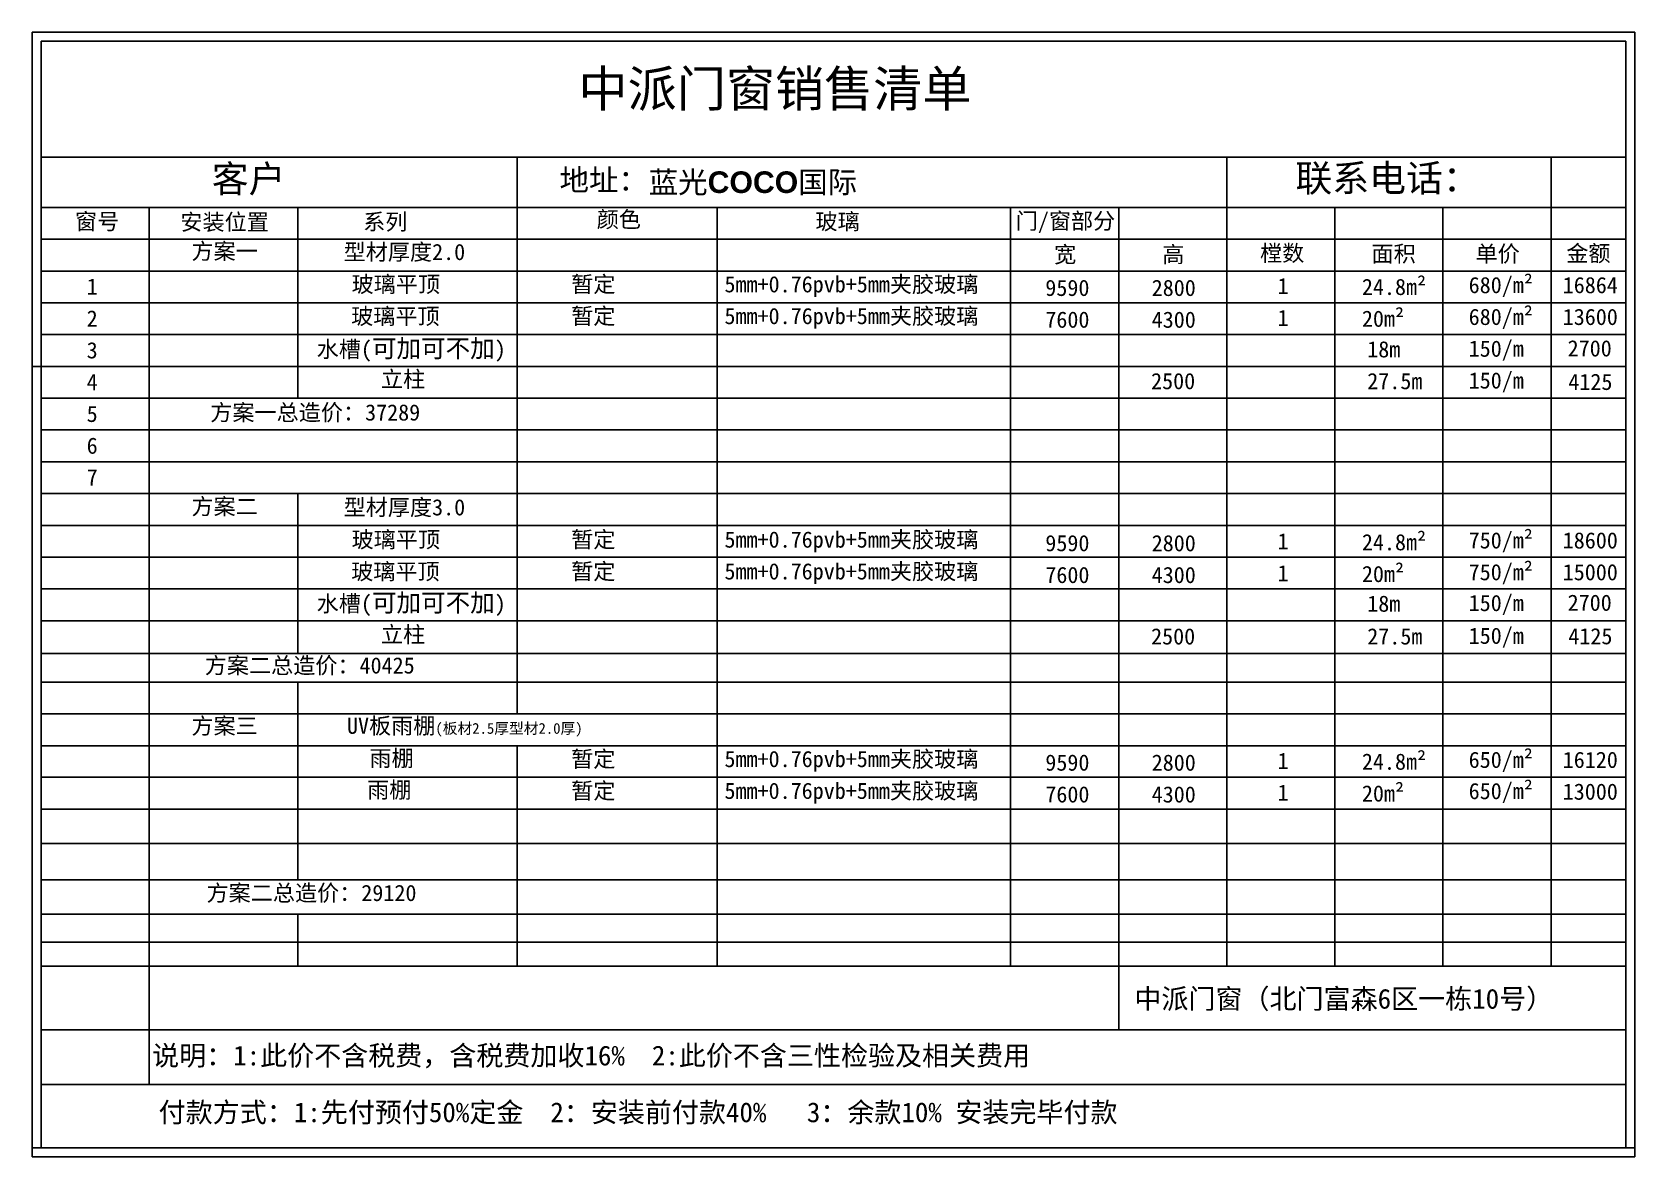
# Model space of a CAD drawing. Header units: inches. Extents: x -138455 to 599497, y -747149 to 13167.
# Drawn here: x 575720 to 584618, y -386617 to -380374 of the extents above; entities that cross this region are included whole.
import ezdxf

# ---------------------------------------------------------------- set-up
doc = ezdxf.new("R2010")
doc.units = ezdxf.units.IN
doc.header["$MEASUREMENT"] = 0
doc.layers.add('0 @ 1', color=7, linetype='Continuous')
doc.styles.add('Annotative', font='arialbd.ttf')

msp = doc.modelspace()

# ---------------------------------------------------------------- texts
at = {"layer": '0 @ 1', "style": 'Annotative'}
msp.add_text('蓝光COCO国际', height=120, dxfattribs=at).set_placement((579143, -381267))
at = {"layer": '0 @ 1', "attachment_point": 1, "style": 'Annotative'}
for s, width, insert, char_height in [('{\\fSimSun|b1|i0|c134|p2;中派门窗销售清单}', 2802.276, (578753.2, -380588), 200), ('{\\fSimSun|b1|i0|c134|p2;客户}', 485.592, (576717.7, -381113.6), 150), ('{\\fSimSun|b1|i0|c134|p2;联系电话：}', 1409.924, (582733.4, -381109.4), 150), ('{\\fSimSun|b1|i0|c134|p2;地址：}', 3483.473, (578648, -381134.5), 120), ('{\\fSimSun|b1|i0|c134|p2;窗号}', 485.592, (575958.7, -381379.7), 90), ('{\\fSimSun|b1|i0|c134|p2;安装位置}', 706.927, (576543.6, -381383), 90), ('{\\fSimSun|b1|i0|c134|p2;系列}', 485.592, (577557.9, -381381.9), 90), ('{\\fSimSun|b1|i0|c134|p2;颜色}', 485.592, (578854.6, -381368.2), 90), ('{\\fSimSun|b1|i0|c134|p2;玻璃}', 485.592, (580068.9, -381380), 90), ('{\\fSimSun|b1|i0|c134|p2;门/窗部分}', 603.897, (581180.9, -381377.1), 90), ('{\\fSimSun|b1|i0|c134|p2;方案一}', 921.091, (576604.9, -381544.7), 90), ('{\\fSimSun|b1|i0|c134|p2;型材厚度2.0}', 921.091, (577449.7, -381549.3), 90), ('{\\fSimSun|b1|i0|c134|p2;宽}', 603.897, (581393.8, -381562.7), 90), ('{\\fSimSun|b1|i0|c134|p2;高}', 603.897, (581993.8, -381562.7), 90), ('{\\fSimSun|b1|i0|c134|p2;樘数}', 603.897, (582537.1, -381555.6), 90), ('{\\fSimSun|b1|i0|c134|p2;面积}', 603.897, (583155.6, -381559.5), 90), ('{\\fSimSun|b1|i0|c134|p2;单价}', 603.897, (583733.3, -381559.5), 90), ('{\\fSimSun|b1|i0|c134|p2;金额}', 603.897, (584237.1, -381556.7), 90), ('{\\fSimSun|b1|i0|c134|p2;玻璃平顶}', 1380.432, (577493.9, -381728.3), 90), ('{\\fSimSun|b1|i0|c134|p2;暂定}', 1380.432, (578713.1, -381728.3), 90), ('{\\fSimSun|b1|i0|c134|p2;5mm+0.76pvb+5mm夹胶玻璃}', 1688.619, (579563.8, -381728.5), 90), ('{\\fSimSun|b1|i0|c134|p2;24.8m²}', 753.781, (583102.5, -381743.2), 90), ('{\\fSimSun|b1|i0|c134|p2;680/m²}', 753.781, (583695.1, -381733), 90), ('{\\fSimSun|b1|i0|c134|p2;1}', 485.592, (576023.1, -381742), 90), ('{\\fSimSun|b1|i0|c134|p2;9590}', 753.781, (581345, -381748.4), 90), ('{\\fSimSun|b1|i0|c134|p2;2800}', 753.781, (581935.4, -381748.5), 90), ('{\\fSimSun|b1|i0|c134|p2;1}', 753.781, (582634.6, -381738.5), 90), ('{\\fSimSun|b1|i0|c134|p2;16864}', 753.781, (584217.2, -381733.1), 90), ('{\\fSimSun|b1|i0|c134|p2;玻璃平顶}', 1380.432, (577491.4, -381905.8), 90), ('{\\fSimSun|b1|i0|c134|p2;暂定}', 1380.432, (578713.1, -381904.8), 90), ('{\\fSimSun|b1|i0|c134|p2;5mm+0.76pvb+5mm夹胶玻璃}', 1688.619, (579563.8, -381904.9), 90), ('{\\fSimSun|b1|i0|c134|p2;20m²}', 753.781, (583102.5, -381919.7), 90), ('{\\fSimSun|b1|i0|c134|p2;680/m²}', 753.781, (583695.1, -381909.4), 90), ('{\\fSimSun|b1|i0|c134|p2;2}', 485.592, (576023.1, -381918.5), 90), ('{\\fSimSun|b1|i0|c134|p2;7600}', 753.781, (581345, -381924.8), 90), ('{\\fSimSun|b1|i0|c134|p2;4300}', 753.781, (581935.4, -381925), 90), ('{\\fSimSun|b1|i0|c134|p2;1}', 753.781, (582634.6, -381915), 90), ('{\\fSimSun|b1|i0|c134|p2;13600}', 753.781, (584217.2, -381909.6), 90), ('{\\fSimSun|b1|i0|c134|p2;水槽(\\H1.11111x;可加可不加\\H0.9x;)}', 1345.536, (577299.9, -382079.3), 90), ('{\\fSimSun|b1|i0|c134|p2;150/m}', 753.781, (583695.1, -382085.9), 90), ('{\\fSimSun|b1|i0|c134|p2;2700}', 753.781, (584244.5, -382084.2), 90), ('{\\fSimSun|b1|i0|c134|p2;3}', 485.592, (576023.1, -382094.9), 90), ('{\\fSimSun|b1|i0|c134|p2;18m}', 753.781, (583132.1, -382089.5), 90), ('{\\fSimSun|b1|i0|c134|p2;立柱}', 921.091, (577656.7, -382254.8), 90), ('{\\fSimSun|b1|i0|c134|p2;150/m}', 753.781, (583695.1, -382262.4), 90), ('{\\fSimSun|b1|i0|c134|p2;4}', 485.592, (576023.1, -382271.4), 90), ('{\\fSimSun|b1|i0|c134|p2;2500}', 753.781, (581932.1, -382266), 90), ('{\\fSimSun|b1|i0|c134|p2;27.5m}', 753.781, (583132.1, -382266), 90), ('{\\fSimSun|b1|i0|c134|p2;4125}', 753.781, (584248.3, -382270.2), 90), ('{\\fSimSun|b1|i0|c134|p2;方案一总造价：37289}', 1581.824, (576709.4, -382440.1), 90), ('{\\fSimSun|b1|i0|c134|p2;5}', 485.592, (576023.1, -382447.9), 90), ('{\\fSimSun|b1|i0|c134|p2;6}', 485.592, (576023.1, -382624.4), 90), ('{\\fSimSun|b1|i0|c134|p2;7}', 485.592, (576023.1, -382800.8), 90), ('{\\fSimSun|b1|i0|c134|p2;方案二}', 921.091, (576604.9, -382961.8), 90), ('{\\fSimSun|b1|i0|c134|p2;型材厚度3.0}', 921.091, (577449.7, -382966.4), 90), ('{\\fSimSun|b1|i0|c134|p2;玻璃平顶}', 1380.432, (577493.9, -383145.4), 90), ('{\\fSimSun|b1|i0|c134|p2;暂定}', 1380.432, (578713.1, -383145.4), 90), ('{\\fSimSun|b1|i0|c134|p2;5mm+0.76pvb+5mm夹胶玻璃}', 1688.619, (579563.8, -383145.5), 90), ('{\\fSimSun|b1|i0|c134|p2;24.8m²}', 753.781, (583102.5, -383160.3), 90), ('{\\fSimSun|b1|i0|c134|p2;750/m²}', 753.781, (583695.1, -383150), 90), ('{\\fSimSun|b1|i0|c134|p2;18600}', 753.781, (584217.2, -383150.2), 90), ('{\\fSimSun|b1|i0|c134|p2;9590}', 753.781, (581345, -383165.4), 90), ('{\\fSimSun|b1|i0|c134|p2;2800}', 753.781, (581935.4, -383165.6), 90), ('{\\fSimSun|b1|i0|c134|p2;1}', 753.781, (582634.6, -383155.6), 90), ('{\\fSimSun|b1|i0|c134|p2;玻璃平顶}', 1380.432, (577491.4, -383322.8), 90), ('{\\fSimSun|b1|i0|c134|p2;暂定}', 1380.432, (578713.1, -383321.9), 90), ('{\\fSimSun|b1|i0|c134|p2;5mm+0.76pvb+5mm夹胶玻璃}', 1688.619, (579563.8, -383322), 90), ('{\\fSimSun|b1|i0|c134|p2;20m²}', 753.781, (583102.5, -383336.7), 90), ('{\\fSimSun|b1|i0|c134|p2;750/m²}', 753.781, (583695.1, -383326.5), 90), ('{\\fSimSun|b1|i0|c134|p2;15000}', 753.781, (584217.2, -383326.6), 90), ('{\\fSimSun|b1|i0|c134|p2;7600}', 753.781, (581345, -383341.9), 90), ('{\\fSimSun|b1|i0|c134|p2;4300}', 753.781, (581935.4, -383342.1), 90), ('{\\fSimSun|b1|i0|c134|p2;1}', 753.781, (582634.6, -383332.1), 90), ('{\\fSimSun|b1|i0|c134|p2;水槽(\\H1.11111x;可加可不加\\H0.9x;)}', 1345.536, (577299.9, -383491.1), 90), ('{\\fSimSun|b1|i0|c134|p2;18m}', 753.781, (583132.1, -383501.2), 90), ('{\\fSimSun|b1|i0|c134|p2;150/m}', 753.781, (583695.1, -383497.7), 90), ('{\\fSimSun|b1|i0|c134|p2;2700}', 753.781, (584244.5, -383496), 90), ('{\\fSimSun|b1|i0|c134|p2;立柱}', 921.091, (577656.7, -383671.8), 90), ('{\\fSimSun|b1|i0|c134|p2;2500}', 753.781, (581932.1, -383683), 90), ('{\\fSimSun|b1|i0|c134|p2;27.5m}', 753.781, (583132.1, -383683), 90), ('{\\fSimSun|b1|i0|c134|p2;150/m}', 753.781, (583695.1, -383679.4), 90), ('{\\fSimSun|b1|i0|c134|p2;4125}', 753.781, (584248.3, -383681.9), 90), ('{\\fSimSun|b1|i0|c134|p2;方案二总造价：40425}', 1581.824, (576678.7, -383844.2), 90), ('{\\fSimSun|b1|i0|c134|p2;方案三}', 921.091, (576604.9, -384179.8), 90), ('{\\fSimSun|b1|i0|c134|p2;UV板雨棚\\H0.66667x;(板材2.5厚型材2.0厚)}', 1591.177, (577468.2, -384178.6), 90), ('{\\fSimSun|b1|i0|c134|p2;雨棚}', 1380.432, (577592.8, -384359.4), 90), ('{\\fSimSun|b1|i0|c134|p2;暂定}', 1380.432, (578713.1, -384363.4), 90), ('{\\fSimSun|b1|i0|c134|p2;5mm+0.76pvb+5mm夹胶玻璃}', 1688.619, (579563.8, -384363.5), 90), ('{\\fSimSun|b1|i0|c134|p2;9590}', 753.781, (581345, -384383.4), 90), ('{\\fSimSun|b1|i0|c134|p2;2800}', 753.781, (581935.4, -384383.6), 90), ('{\\fSimSun|b1|i0|c134|p2;1}', 753.781, (582634.6, -384373.6), 90), ('{\\fSimSun|b1|i0|c134|p2;24.8m²}', 753.781, (583102.5, -384378.2), 90), ('{\\fSimSun|b1|i0|c134|p2;650/m²}', 753.781, (583695.1, -384368), 90), ('{\\fSimSun|b1|i0|c134|p2;16120}', 753.781, (584217.2, -384368.1), 90), ('{\\fSimSun|b1|i0|c134|p2;雨棚}', 1380.432, (577580.4, -384534.9), 90), ('{\\fSimSun|b1|i0|c134|p2;暂定}', 1380.432, (578713.1, -384539.8), 90), ('{\\fSimSun|b1|i0|c134|p2;5mm+0.76pvb+5mm夹胶玻璃}', 1688.619, (579563.8, -384540), 90), ('{\\fSimSun|b1|i0|c134|p2;7600}', 753.781, (581345, -384559.9), 90), ('{\\fSimSun|b1|i0|c134|p2;4300}', 753.781, (581935.4, -384560.1), 90), ('{\\fSimSun|b1|i0|c134|p2;1}', 753.781, (582634.6, -384550), 90), ('{\\fSimSun|b1|i0|c134|p2;20m²}', 753.781, (583102.5, -384554.7), 90), ('{\\fSimSun|b1|i0|c134|p2;650/m²}', 753.781, (583695.1, -384541.4), 90), ('{\\fSimSun|b1|i0|c134|p2;13000}', 753.781, (584217.2, -384544.6), 90), ('{\\fSimSun|b1|i0|c134|p2;方案二总造价：29120}', 1581.824, (576688.5, -385106.9), 90), ('{\\fSimSun|b1|i0|c134|p2;中派门窗（北门富森6区一栋10号）}', 2734.804, (581839.4, -385684.3), 110), ('{\\fSimSun|b1|i0|c134|p2;说明：1:此价不含税费，含税费加收16%  2:此价不含三性检验及相关费用}', 6113.097, (576386.3, -385999.4), 110), ('{\\fSimSun|b1|i0|c134|p2;付款方式：1:先付预付50%定金  2：安装前付款40%   3：余款10% 安装完毕付款}', 6510.182, (576422.9, -386314.4), 110)]:
    msp.add_mtext_dynamic_manual_height_columns(s, width=width, gutter_width=903.5, heights=[0], dxfattribs=dict(at, insert=insert, char_height=char_height))

# ---------------------------------------------------------------- linework, layer by layer
for p, q in [((584618.2, -380373.8), (575720, -380373.8)), ((575720, -380373.8), (575720, -386617.3)), ((584618.2, -380373.8), (584618.2, -386617.3)), ((584568.2, -380423.8), (575770, -380423.8)), ((575770, -380423.8), (575770, -386567.3)), ((584568.2, -380423.8), (584568.2, -386567.3)), ((584568.2, -381067.9), (575770, -381067.9)), ((578413.7, -381067.9), (578413.7, -384158.6)), ((582352.2, -381067.9), (582352.2, -385558.7)), ((584152.2, -381067.9), (584152.2, -382935.4)), ((584152.2, -381067.9), (584152.2, -385558.7)), ((575770, -381347.1), (584568.2, -381347.1)), ((576370, -381347.1), (576370, -382935.4)), ((577194.5, -381347.1), (577194.5, -382406)), ((579523.6, -381347.1), (579523.6, -385558.7)), ((581152.2, -381347.1), (581152.2, -385558.7)), ((581752.2, -381347.1), (581752.2, -385558.7)), ((582952.2, -381347.1), (582952.2, -385558.7)), ((583552.2, -381347.1), (583552.2, -382935.4)), ((575770, -381523.6), (584568.2, -381523.6)), ((575770, -381700.1), (584568.2, -381700.1)), ((575770, -381876.5), (584568.2, -381876.5)), ((575770, -382053), (584568.2, -382053)), ((575720, -382229.5), (584568.2, -382229.5)), ((575770, -382406), (584568.2, -382406)), ((575770, -382582.4), (584568.2, -382582.4)), ((575770, -382758.9), (584568.2, -382758.9)), ((575770, -382935.4), (584568.2, -382935.4)), ((576370, -382935.4), (576370, -383641.3)), ((577194.5, -382935.4), (577194.5, -383823)), ((577194.5, -382940.7), (577194.5, -383293.6)), ((583552.2, -382935.4), (583552.2, -385558.7)), ((575770, -383111.8), (584568.2, -383111.8)), ((575770, -383288.3), (584568.2, -383288.3)), ((575770, -383464.8), (584568.2, -383464.8)), ((575770, -383641.3), (584568.2, -383641.3)), ((576370, -383641.3), (576370, -386215.3)), ((575770, -383823), (584568.2, -383823)), ((575770, -383982.2), (584568.2, -383982.2)), ((577194.5, -383982.2), (577194.5, -384158.6)), ((575770, -384158.6), (584568.2, -384158.6)), ((577194.5, -384158.6), (577194.5, -385079.2)), ((575770, -384335.1), (584568.2, -384335.1)), ((575770, -384335.1), (584568.2, -384335.1)), ((578413.7, -384335.1), (578413.7, -385558.7)), ((575770, -384508.6), (584568.2, -384508.6)), ((575770, -384686.8), (584568.2, -384686.8)), ((575770, -384877.4), (584568.2, -384877.4)), ((575770, -385079.2), (584568.2, -385079.2)), ((575770, -385269.9), (584568.2, -385269.9)), ((577194.5, -385269.9), (577194.5, -385376.6)), ((577194.5, -385269.9), (577194.5, -385558.7)), ((575770, -385425.8), (584568.2, -385425.8)), ((575770, -385558.7), (584568.2, -385558.7)), ((581752.2, -385558.7), (581752.2, -385911.6)), ((575770, -385911.6), (584568.2, -385911.6)), ((575770, -386215.3), (584568.2, -386215.3)), ((575720, -386567.3), (584618.2, -386567.3)), ((575720, -386617.3), (584618.2, -386617.3))]:
    msp.add_line(p, q)

msp.set_redraw_order([(e.dxf.handle, doc.entitydb.next_handle()) for e in msp.query("TEXT MTEXT ATTDEF DIMENSION ARC_DIMENSION")])  # texts and dimensions are drawn at this point

doc.saveas('drawing.dxf')
